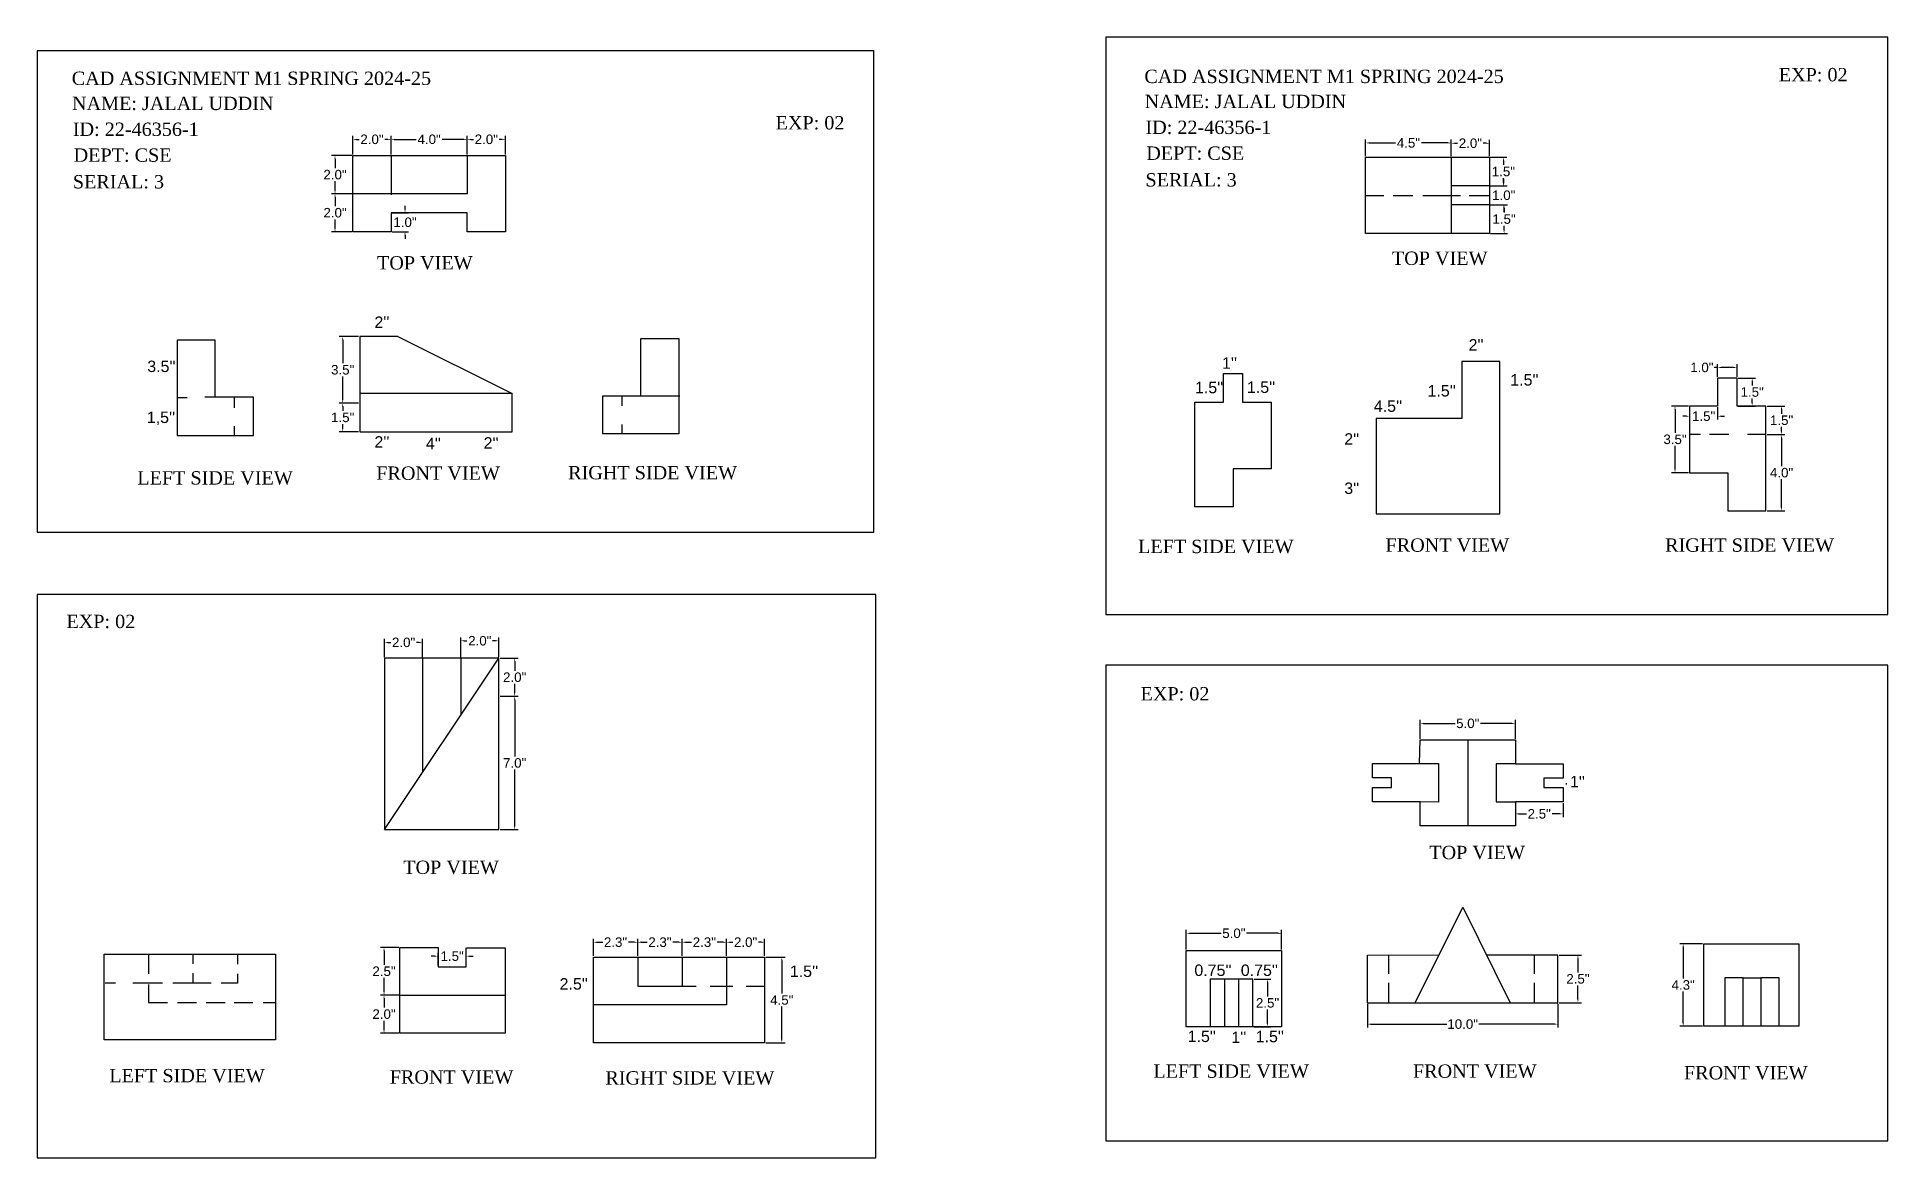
# Model space of a CAD drawing. Header units: inches. Extents: x 13.5 to 110.7, y 37.6 to 96.5.
import ezdxf

# ---------------------------------------------------------------- set-up
doc = ezdxf.new("R2010")
doc.units = ezdxf.units.IN
doc.header["$MEASUREMENT"] = 0
doc.styles.get("Standard").update_dxf_attribs({"font": 'Arial.ttf'})
doc.dimstyles.get("Standard").update_dxf_attribs({"dimtxt": 0.5, "dimasz": 0.18, "dimexe": 0.18, "dimexo": 0.0625, "dimgap": 0.09, "dimtad": 0, "dimtih": 1, "dimtoh": 1, "dimdec": 1, "dimzin": 0, "dimdsep": 46, "dimlunit": 3, "dimtxsty": 'Standard', "dimcen": 0.09, "dimadec": 0, "dimazin": 0, "dimtfac": 1, "dimtdec": 1, "dimtofl": 0, "dimtmove": 0, "dimatfit": 3, "dimfxl": 1, "dimtolj": 1, "dimtzin": 0, "dimarcsym": 0})

msp = doc.modelspace()

# ---------------------------------------------------------------- texts
at = {"attachment_point": 1}
for s, insert, char_height in [('{\\fTimes New Roman|b0|i0|c0|p0;\\C1;CAD ASSIGNMENT M1 SPRING 2024-25}', (15.345, 94.656), 0.7), ('{\\fTimes New Roman|b0|i0|c0|p0;\\C1;CAD ASSIGNMENT M1 SPRING 2024-25}', (71.633, 94.756), 0.7), ('{\\fTimes New Roman|b0|i0|c0|p0;TOP VIEW}', (31.365, 84.968), 0.7), ('{\\fTimes New Roman|b0|i0|c0|p0;TOP VIEW}', (84.623, 85.21), 0.7), ("{\\C5;2''}", (31.228, 81.801), 0.6), ("{\\C5;2''}", (88.648, 80.613), 0.6), ("{\\C5;1''}", (75.709, 79.657), 0.6), ("{\\C5;3.5''}", (19.307, 79.484), 0.6), ("{\\C5;1.5''}", (90.833, 78.774), 0.6), ("{\\C5;1.5''}", (74.288, 78.372), 0.6), ("{\\C5;1.5''}", (77.014, 78.388), 0.6), ("{\\C5;1.5''}", (86.492, 78.199), 0.6), ("{\\C5;1,5''}", (19.284, 76.808), 0.6), ("{\\C5;4.5''}", (83.675, 77.395), 0.6), ("{\\C5;2''}", (31.228, 75.515), 0.6), ("{\\C5;4''}", (33.93, 75.433), 0.6), ("{\\C5;2''}", (36.959, 75.461), 0.6), ("{\\C5;2''}", (82.123, 75.67), 0.6), ('{\\fTimes New Roman|b0|i0|c0|p0;FRONT VIEW}', (31.324, 73.926), 0.7), ('{\\fTimes New Roman|b0|i0|c0|p0;RIGHT SIDE VIEW}', (41.393, 73.952), 0.7), ('{\\fTimes New Roman|b0|i0|c0|p0;LEFT SIDE VIEW}', (18.784, 73.678), 0.7), ("{\\C5;3''}", (82.123, 73.084), 0.6), ('{\\fTimes New Roman|b0|i0|c0|p0;LEFT SIDE VIEW}', (71.301, 70.078), 0.7), ('{\\fTimes New Roman|b0|i0|c0|p0;FRONT VIEW}', (84.289, 70.15), 0.7), ('{\\fTimes New Roman|b0|i0|c0|p0;RIGHT SIDE VIEW}', (98.959, 70.15), 0.7), ("{\\C5;1''}", (93.968, 57.681), 0.6), ('{\\fTimes New Roman|b0|i0|c0|p0;TOP VIEW}', (86.584, 54.011), 0.7), ('{\\fTimes New Roman|b0|i0|c0|p0;TOP VIEW}', (32.74, 53.235), 0.7), ("{\\C5;1.5''}", (53.028, 47.726), 0.6), ("{\\C5;0.75''}", (74.256, 47.779), 0.6), ("{\\C5;0.75''}", (76.694, 47.779), 0.6), ("{\\C5;2.5''}", (40.947, 47.064), 0.6), ("{\\C5;1.5''}", (73.904, 44.31), 0.6), ("{\\C5;1''}", (76.198, 44.26), 0.6), ("{\\C5;1.5''}", (77.474, 44.298), 0.6), ('{\\fTimes New Roman|b0|i0|c0|p0;LEFT SIDE VIEW}', (17.314, 42.296), 0.7), ('{\\fTimes New Roman|b0|i0|c0|p0;FRONT VIEW}', (32.03, 42.223), 0.7), ('{\\fTimes New Roman|b0|i0|c0|p0;RIGHT SIDE VIEW}', (43.348, 42.177), 0.7), ('{\\fTimes New Roman|b0|i0|c0|p0;LEFT SIDE VIEW}', (72.104, 42.533), 0.7), ('{\\fTimes New Roman|b0|i0|c0|p0;FRONT VIEW}', (85.727, 42.533), 0.7), ('{\\fTimes New Roman|b0|i0|c0|p0;FRONT VIEW}', (99.949, 42.447), 0.7)]:
    msp.add_mtext(s, dxfattribs=dict(at, insert=insert, char_height=char_height))
at = {"char_height": 0.7, "width": 18.3287, "attachment_point": 1}
for s, insert in [('{\\fTimes New Roman|b0|i0|c0|p0;\\C1;EXP: \\C256;02}', (104.924, 94.846)), ('{\\fTimes New Roman|b0|i0|c0|p0;\\C1;NAME: \\C256;JALAL UDDIN}', (15.359, 93.338)), ('{\\fTimes New Roman|b0|i0|c0|p0;\\C1;NAME: \\C256;JALAL UDDIN}', (71.647, 93.439)), ('{\\fTimes New Roman|b0|i0|c0|p0;\\C1;EXP: \\C256;02}', (52.282, 92.32)), ('{\\fTimes New Roman|b0|i0|c0|p0;\\C1;ID: \\C256;22-46356-1}', (15.402, 91.981)), ('{\\fTimes New Roman|b0|i0|c0|p0;\\C1;ID: \\C256;22-46356-1}', (71.69, 92.082)), ('{\\fTimes New Roman|b0|i0|c0|p0;\\C1;DEPT: \\C256;CSE}', (15.444, 90.624)), ('{\\fTimes New Roman|b0|i0|c0|p0;\\C1;DEPT: \\C256;CSE}', (71.732, 90.725)), ('{\\fTimes New Roman|b0|i0|c0|p0;\\C1;SERIAL: \\C256;3}', (15.402, 89.224)), ('{\\fTimes New Roman|b0|i0|c0|p0;\\C1;SERIAL: \\C256;3}', (71.69, 89.325)), ('{\\fTimes New Roman|b0|i0|c0|p0;\\C1;EXP: \\C256;02}', (15.066, 66.142)), ('{\\fTimes New Roman|b0|i0|c0|p0;\\C1;EXP: \\C256;02}', (71.435, 62.344))]:
    msp.add_mtext(s, dxfattribs=dict(at, insert=insert))

# ---------------------------------------------------------------- blocks, each defined once
blk = doc.blocks.new('*D1')
at = {"color": 0, "lineweight": -2, "transparency": 16777216}
for p, q in [((30.1, 90.308), (30.1, 91.28)), ((30.28, 91.1), (30.427, 91.1)), ((31.92, 91.1), (31.773, 91.1)), ((32.1, 90.308), (32.1, 91.28))]:
    blk.add_line(p, q, dxfattribs=at)
at = {"color": 0, "transparency": 16777216}
for points in [[(30.28, 91.13), (30.28, 91.07), (30.1, 91.1)], [(31.92, 91.13), (31.92, 91.07), (32.1, 91.1)]]:
    blk.add_solid(points, dxfattribs=at)
at = {"layer": 'Defpoints', "color": 0, "transparency": 16777216}
for p in [(30.1, 91.1), (30.1, 90.246), (32.1, 90.246)]:
    blk.add_point(p, dxfattribs=at)
at = {"color": 0, "transparency": 16777216, "insert": (31.1, 91.1), "char_height": 0.5, "attachment_point": 5}
blk.add_mtext('\\A1;2.0"', dxfattribs=at)
blk = doc.blocks.new('*D2')
at = {"color": 0, "lineweight": -2, "transparency": 16777216}
for p, q in [((32.1, 90.308), (32.1, 91.28)), ((32.28, 91.1), (33.422, 91.1)), ((35.92, 91.1), (34.779, 91.1)), ((36.1, 90.308), (36.1, 91.28))]:
    blk.add_line(p, q, dxfattribs=at)
at = {"color": 0, "transparency": 16777216}
for points in [[(32.28, 91.13), (32.28, 91.07), (32.1, 91.1)], [(35.92, 91.13), (35.92, 91.07), (36.1, 91.1)]]:
    blk.add_solid(points, dxfattribs=at)
at = {"layer": 'Defpoints', "color": 0, "transparency": 16777216}
for p in [(36.1, 91.1), (32.1, 90.246), (36.1, 90.246)]:
    blk.add_point(p, dxfattribs=at)
at = {"color": 0, "transparency": 16777216, "insert": (34.1, 91.1), "char_height": 0.5, "attachment_point": 5}
blk.add_mtext('\\A1;4.0"', dxfattribs=at)
blk = doc.blocks.new('*D3')
at = {"color": 0, "lineweight": -2, "transparency": 16777216}
for p, q in [((36.1, 90.308), (36.1, 91.28)), ((36.28, 91.1), (36.427, 91.1)), ((37.92, 91.1), (37.773, 91.1)), ((38.1, 90.308), (38.1, 91.28))]:
    blk.add_line(p, q, dxfattribs=at)
at = {"color": 0, "transparency": 16777216}
for points in [[(36.28, 91.13), (36.28, 91.07), (36.1, 91.1)], [(37.92, 91.13), (37.92, 91.07), (38.1, 91.1)]]:
    blk.add_solid(points, dxfattribs=at)
at = {"layer": 'Defpoints', "color": 0, "transparency": 16777216}
for p in [(38.1, 91.1), (36.1, 90.246), (38.1, 90.246)]:
    blk.add_point(p, dxfattribs=at)
at = {"color": 0, "transparency": 16777216, "insert": (37.1, 91.1), "char_height": 0.5, "attachment_point": 5}
blk.add_mtext('\\A1;2.0"', dxfattribs=at)
blk = doc.blocks.new('*D4')
at = {"color": 0, "lineweight": -2, "transparency": 16777216}
for p, q in [((30.038, 90.246), (28.981, 90.246)), ((29.161, 90.066), (29.161, 89.591)), ((29.161, 88.426), (29.161, 88.901)), ((30.038, 88.246), (28.981, 88.246))]:
    blk.add_line(p, q, dxfattribs=at)
at = {"color": 0, "transparency": 16777216}
for points in [[(29.131, 90.066), (29.191, 90.066), (29.161, 90.246)], [(29.131, 88.426), (29.191, 88.426), (29.161, 88.246)]]:
    blk.add_solid(points, dxfattribs=at)
at = {"layer": 'Defpoints', "color": 0, "transparency": 16777216}
for p in [(30.1, 90.246), (29.161, 88.246), (30.1, 88.246)]:
    blk.add_point(p, dxfattribs=at)
at = {"color": 0, "transparency": 16777216, "insert": (29.161, 89.246), "char_height": 0.5, "attachment_point": 5}
blk.add_mtext('\\A1;2.0"', dxfattribs=at)
blk = doc.blocks.new('*D5')
at = {"color": 0, "lineweight": -2, "transparency": 16777216}
for p, q in [((30.038, 88.246), (28.981, 88.246)), ((29.161, 88.066), (29.161, 87.591)), ((29.161, 86.426), (29.161, 86.901)), ((30.038, 86.246), (28.981, 86.246))]:
    blk.add_line(p, q, dxfattribs=at)
at = {"color": 0, "transparency": 16777216}
for points in [[(29.131, 88.066), (29.191, 88.066), (29.161, 88.246)], [(29.131, 86.426), (29.191, 86.426), (29.161, 86.246)]]:
    blk.add_solid(points, dxfattribs=at)
at = {"layer": 'Defpoints', "color": 0, "transparency": 16777216}
for p in [(29.161, 88.246), (30.1, 88.246), (30.1, 86.246)]:
    blk.add_point(p, dxfattribs=at)
at = {"color": 0, "transparency": 16777216, "insert": (29.161, 87.246), "char_height": 0.5, "attachment_point": 5}
blk.add_mtext('\\A1;2.0"', dxfattribs=at)
blk = doc.blocks.new('*D6')
at = {"color": 0, "lineweight": -2, "transparency": 16777216}
for p, q in [((32.834, 87.426), (32.834, 87.606)), ((32.163, 87.246), (33.014, 87.246)), ((32.163, 86.246), (33.014, 86.246)), ((32.834, 86.066), (32.834, 85.886))]:
    blk.add_line(p, q, dxfattribs=at)
at = {"color": 0, "transparency": 16777216}
for points in [[(32.804, 87.426), (32.864, 87.426), (32.834, 87.246)], [(32.804, 86.066), (32.864, 86.066), (32.834, 86.246)]]:
    blk.add_solid(points, dxfattribs=at)
at = {"layer": 'Defpoints', "color": 0, "transparency": 16777216}
for p in [(32.1, 87.246), (32.834, 87.246), (32.1, 86.246)]:
    blk.add_point(p, dxfattribs=at)
at = {"color": 0, "transparency": 16777216, "insert": (32.834, 86.746), "char_height": 0.5, "attachment_point": 5}
blk.add_mtext('\\A1;1.0"', dxfattribs=at)
blk = doc.blocks.new('*D7')
at = {"color": 0, "lineweight": -2, "transparency": 16777216}
for p, q in [((30.394, 80.752), (29.383, 80.752)), ((29.563, 80.572), (29.563, 79.347)), ((29.563, 77.432), (29.563, 78.656)), ((30.394, 77.252), (29.383, 77.252))]:
    blk.add_line(p, q, dxfattribs=at)
at = {"color": 0, "transparency": 16777216}
for points in [[(29.533, 80.572), (29.593, 80.572), (29.563, 80.752)], [(29.533, 77.432), (29.593, 77.432), (29.563, 77.252)]]:
    blk.add_solid(points, dxfattribs=at)
at = {"layer": 'Defpoints', "color": 0, "transparency": 16777216}
for p in [(30.456, 80.752), (29.563, 77.252), (30.456, 77.252)]:
    blk.add_point(p, dxfattribs=at)
at = {"color": 0, "transparency": 16777216, "insert": (29.563, 79.002), "char_height": 0.5, "attachment_point": 5}
blk.add_mtext('\\A1;3.5"', dxfattribs=at)
blk = doc.blocks.new('*D8')
at = {"color": 0, "lineweight": -2, "transparency": 16777216}
for p, q in [((30.394, 77.252), (29.383, 77.252)), ((29.563, 77.072), (29.563, 76.847)), ((29.563, 75.932), (29.563, 76.156)), ((30.394, 75.752), (29.383, 75.752))]:
    blk.add_line(p, q, dxfattribs=at)
at = {"color": 0, "transparency": 16777216}
for points in [[(29.533, 77.072), (29.593, 77.072), (29.563, 77.252)], [(29.533, 75.932), (29.593, 75.932), (29.563, 75.752)]]:
    blk.add_solid(points, dxfattribs=at)
at = {"layer": 'Defpoints', "color": 0, "transparency": 16777216}
for p in [(29.563, 77.252), (30.456, 77.252), (30.456, 75.752)]:
    blk.add_point(p, dxfattribs=at)
at = {"color": 0, "transparency": 16777216, "insert": (29.563, 76.502), "char_height": 0.5, "attachment_point": 5}
blk.add_mtext('\\A1;1.5"', dxfattribs=at)
blk = doc.blocks.new('*D9')
at = {"color": 0, "lineweight": -2, "transparency": 16777216}
for p, q in [((31.759, 63.923), (31.759, 64.869)), ((31.939, 64.689), (32.086, 64.689)), ((33.579, 64.689), (33.432, 64.689)), ((33.759, 63.923), (33.759, 64.869))]:
    blk.add_line(p, q, dxfattribs=at)
at = {"color": 0, "transparency": 16777216}
for points in [[(31.939, 64.719), (31.939, 64.659), (31.759, 64.689)], [(33.579, 64.719), (33.579, 64.659), (33.759, 64.689)]]:
    blk.add_solid(points, dxfattribs=at)
at = {"layer": 'Defpoints', "color": 0, "transparency": 16777216}
for p in [(31.759, 64.689), (31.759, 63.86), (33.759, 63.86)]:
    blk.add_point(p, dxfattribs=at)
at = {"color": 0, "transparency": 16777216, "insert": (32.759, 64.689), "char_height": 0.5, "attachment_point": 5}
blk.add_mtext('\\A1;2.0"', dxfattribs=at)
blk = doc.blocks.new('*D10')
at = {"color": 0, "lineweight": -2, "transparency": 16777216}
for p, q in [((35.759, 63.923), (35.759, 64.955)), ((35.939, 64.775), (36.086, 64.775)), ((37.579, 64.775), (37.432, 64.775)), ((37.759, 63.923), (37.759, 64.955))]:
    blk.add_line(p, q, dxfattribs=at)
at = {"color": 0, "transparency": 16777216}
for points in [[(35.939, 64.805), (35.939, 64.745), (35.759, 64.775)], [(37.579, 64.805), (37.579, 64.745), (37.759, 64.775)]]:
    blk.add_solid(points, dxfattribs=at)
at = {"layer": 'Defpoints', "color": 0, "transparency": 16777216}
for p in [(37.759, 64.775), (35.759, 63.86), (37.759, 63.86)]:
    blk.add_point(p, dxfattribs=at)
at = {"color": 0, "transparency": 16777216, "insert": (36.759, 64.775), "char_height": 0.5, "attachment_point": 5}
blk.add_mtext('\\A1;2.0"', dxfattribs=at)
blk = doc.blocks.new('*D11')
at = {"color": 0, "lineweight": -2, "transparency": 16777216}
for p, q in [((37.822, 63.86), (38.769, 63.86)), ((38.589, 63.68), (38.589, 63.206)), ((38.589, 62.04), (38.589, 62.515)), ((37.822, 61.86), (38.769, 61.86))]:
    blk.add_line(p, q, dxfattribs=at)
at = {"color": 0, "transparency": 16777216}
for points in [[(38.559, 63.68), (38.619, 63.68), (38.589, 63.86)], [(38.559, 62.04), (38.619, 62.04), (38.589, 61.86)]]:
    blk.add_solid(points, dxfattribs=at)
at = {"layer": 'Defpoints', "color": 0, "transparency": 16777216}
for p in [(37.759, 63.86), (38.589, 63.86), (37.759, 61.86)]:
    blk.add_point(p, dxfattribs=at)
at = {"color": 0, "transparency": 16777216, "insert": (38.589, 62.86), "char_height": 0.5, "attachment_point": 5}
blk.add_mtext('\\A1;2.0"', dxfattribs=at)
blk = doc.blocks.new('*D12')
at = {"color": 0, "lineweight": -2, "transparency": 16777216}
for p, q in [((37.822, 61.86), (38.769, 61.86)), ((38.589, 61.68), (38.589, 58.706)), ((38.589, 55.04), (38.589, 58.015)), ((37.822, 54.86), (38.769, 54.86))]:
    blk.add_line(p, q, dxfattribs=at)
at = {"color": 0, "transparency": 16777216}
for points in [[(38.559, 61.68), (38.619, 61.68), (38.589, 61.86)], [(38.559, 55.04), (38.619, 55.04), (38.589, 54.86)]]:
    blk.add_solid(points, dxfattribs=at)
at = {"layer": 'Defpoints', "color": 0, "transparency": 16777216}
for p in [(37.759, 61.86), (37.759, 54.86), (38.589, 54.86)]:
    blk.add_point(p, dxfattribs=at)
at = {"color": 0, "transparency": 16777216, "insert": (38.589, 58.36), "char_height": 0.5, "attachment_point": 5}
blk.add_mtext('\\A1;7.0"', dxfattribs=at)
blk = doc.blocks.new('*D13')
at = {"color": 0, "lineweight": -2, "transparency": 16777216}
for p, q in [((34.388, 48.217), (34.208, 48.217)), ((34.568, 47.721), (34.568, 48.397)), ((36.045, 47.721), (36.045, 48.397)), ((36.225, 48.217), (36.405, 48.217))]:
    blk.add_line(p, q, dxfattribs=at)
at = {"color": 0, "transparency": 16777216}
for points in [[(34.388, 48.247), (34.388, 48.187), (34.568, 48.217)], [(36.225, 48.247), (36.225, 48.187), (36.045, 48.217)]]:
    blk.add_solid(points, dxfattribs=at)
at = {"layer": 'Defpoints', "color": 0, "transparency": 16777216}
for p in [(34.568, 48.217), (34.568, 47.659), (36.045, 47.659)]:
    blk.add_point(p, dxfattribs=at)
at = {"color": 0, "transparency": 16777216, "insert": (35.307, 48.217), "char_height": 0.5, "attachment_point": 5}
blk.add_mtext('\\A1;1.5"', dxfattribs=at)
blk = doc.blocks.new('*D14')
at = {"color": 0, "lineweight": -2, "transparency": 16777216}
for p, q in [((32.506, 48.673), (31.552, 48.673)), ((31.732, 48.493), (31.732, 47.768)), ((31.732, 46.353), (31.732, 47.077)), ((32.506, 46.173), (31.552, 46.173))]:
    blk.add_line(p, q, dxfattribs=at)
at = {"color": 0, "transparency": 16777216}
for points in [[(31.702, 48.493), (31.762, 48.493), (31.732, 48.673)], [(31.702, 46.353), (31.762, 46.353), (31.732, 46.173)]]:
    blk.add_solid(points, dxfattribs=at)
at = {"layer": 'Defpoints', "color": 0, "transparency": 16777216}
for p in [(32.568, 48.673), (31.732, 46.173), (32.568, 46.173)]:
    blk.add_point(p, dxfattribs=at)
at = {"color": 0, "transparency": 16777216, "insert": (31.732, 47.423), "char_height": 0.5, "attachment_point": 5}
blk.add_mtext('\\A1;2.5"', dxfattribs=at)
blk = doc.blocks.new('*D15')
at = {"color": 0, "lineweight": -2, "transparency": 16777216}
for p, q in [((32.506, 46.173), (31.552, 46.173)), ((31.732, 45.993), (31.732, 45.518)), ((31.732, 44.353), (31.732, 44.827)), ((32.506, 44.173), (31.552, 44.173))]:
    blk.add_line(p, q, dxfattribs=at)
at = {"color": 0, "transparency": 16777216}
for points in [[(31.702, 45.993), (31.762, 45.993), (31.732, 46.173)], [(31.702, 44.353), (31.762, 44.353), (31.732, 44.173)]]:
    blk.add_solid(points, dxfattribs=at)
at = {"layer": 'Defpoints', "color": 0, "transparency": 16777216}
for p in [(32.568, 46.173), (31.732, 44.173), (32.568, 44.173)]:
    blk.add_point(p, dxfattribs=at)
at = {"color": 0, "transparency": 16777216, "insert": (31.732, 45.173), "char_height": 0.5, "attachment_point": 5}
blk.add_mtext('\\A1;2.0"', dxfattribs=at)
blk = doc.blocks.new('*D16')
at = {"color": 0, "lineweight": -2, "transparency": 16777216}
for p, q in [((42.716, 48.227), (42.716, 49.13)), ((42.896, 48.95), (43.208, 48.95)), ((44.866, 48.95), (44.553, 48.95)), ((45.046, 48.227), (45.046, 49.13))]:
    blk.add_line(p, q, dxfattribs=at)
at = {"color": 0, "transparency": 16777216}
for points in [[(42.896, 48.98), (42.896, 48.92), (42.716, 48.95)], [(44.866, 48.98), (44.866, 48.92), (45.046, 48.95)]]:
    blk.add_solid(points, dxfattribs=at)
at = {"layer": 'Defpoints', "color": 0, "transparency": 16777216}
for p in [(42.716, 48.95), (42.716, 48.165), (45.046, 48.165)]:
    blk.add_point(p, dxfattribs=at)
at = {"color": 0, "transparency": 16777216, "insert": (43.881, 48.95), "char_height": 0.5, "attachment_point": 5}
blk.add_mtext('\\A1;2.3"', dxfattribs=at)
blk = doc.blocks.new('*D17')
at = {"color": 0, "lineweight": -2, "transparency": 16777216}
for p, q in [((45.046, 48.227), (45.046, 49.13)), ((45.226, 48.95), (45.538, 48.95)), ((47.196, 48.95), (46.883, 48.95)), ((47.376, 48.227), (47.376, 49.13))]:
    blk.add_line(p, q, dxfattribs=at)
at = {"color": 0, "transparency": 16777216}
for points in [[(45.226, 48.98), (45.226, 48.92), (45.046, 48.95)], [(47.196, 48.98), (47.196, 48.92), (47.376, 48.95)]]:
    blk.add_solid(points, dxfattribs=at)
at = {"layer": 'Defpoints', "color": 0, "transparency": 16777216}
for p in [(45.046, 48.95), (45.046, 48.165), (47.376, 48.165)]:
    blk.add_point(p, dxfattribs=at)
at = {"color": 0, "transparency": 16777216, "insert": (46.211, 48.95), "char_height": 0.5, "attachment_point": 5}
blk.add_mtext('\\A1;2.3"', dxfattribs=at)
blk = doc.blocks.new('*D18')
at = {"color": 0, "lineweight": -2, "transparency": 16777216}
for p, q in [((47.376, 48.227), (47.376, 49.13)), ((47.556, 48.95), (47.868, 48.95)), ((49.526, 48.95), (49.213, 48.95)), ((49.706, 48.227), (49.706, 49.13))]:
    blk.add_line(p, q, dxfattribs=at)
at = {"color": 0, "transparency": 16777216}
for points in [[(47.556, 48.98), (47.556, 48.92), (47.376, 48.95)], [(49.526, 48.98), (49.526, 48.92), (49.706, 48.95)]]:
    blk.add_solid(points, dxfattribs=at)
at = {"layer": 'Defpoints', "color": 0, "transparency": 16777216}
for p in [(49.706, 48.95), (47.376, 48.165), (49.706, 48.165)]:
    blk.add_point(p, dxfattribs=at)
at = {"color": 0, "transparency": 16777216, "insert": (48.541, 48.95), "char_height": 0.5, "attachment_point": 5}
blk.add_mtext('\\A1;2.3"', dxfattribs=at)
blk = doc.blocks.new('*D19')
at = {"color": 0, "lineweight": -2, "transparency": 16777216}
for p, q in [((49.706, 48.227), (49.706, 49.13)), ((49.886, 48.95), (50.033, 48.95)), ((51.526, 48.95), (51.378, 48.95)), ((51.706, 48.227), (51.706, 49.13))]:
    blk.add_line(p, q, dxfattribs=at)
at = {"color": 0, "transparency": 16777216}
for points in [[(49.886, 48.98), (49.886, 48.92), (49.706, 48.95)], [(51.526, 48.98), (51.526, 48.92), (51.706, 48.95)]]:
    blk.add_solid(points, dxfattribs=at)
at = {"layer": 'Defpoints', "color": 0, "transparency": 16777216}
for p in [(49.706, 48.95), (49.706, 48.165), (51.706, 48.165)]:
    blk.add_point(p, dxfattribs=at)
at = {"color": 0, "transparency": 16777216, "insert": (50.706, 48.95), "char_height": 0.5, "attachment_point": 5}
blk.add_mtext('\\A1;2.0"', dxfattribs=at)
blk = doc.blocks.new('*D20')
at = {"color": 0, "lineweight": -2, "transparency": 16777216}
for p, q in [((51.768, 48.165), (52.787, 48.165)), ((52.607, 47.985), (52.607, 46.259)), ((52.607, 43.845), (52.607, 45.57)), ((51.768, 43.665), (52.787, 43.665))]:
    blk.add_line(p, q, dxfattribs=at)
at = {"color": 0, "transparency": 16777216}
for points in [[(52.577, 47.985), (52.637, 47.985), (52.607, 48.165)], [(52.577, 43.845), (52.637, 43.845), (52.607, 43.665)]]:
    blk.add_solid(points, dxfattribs=at)
at = {"layer": 'Defpoints', "color": 0, "transparency": 16777216}
for p in [(51.706, 48.165), (51.706, 43.665), (52.607, 43.665)]:
    blk.add_point(p, dxfattribs=at)
at = {"color": 0, "transparency": 16777216, "insert": (52.607, 45.915), "char_height": 0.5, "attachment_point": 5}
blk.add_mtext('\\A1;4.5"', dxfattribs=at)
blk = doc.blocks.new('*D21')
at = {"color": 0, "lineweight": -2, "transparency": 16777216}
for p, q in [((83.241, 90.222), (83.241, 91.091)), ((83.421, 90.911), (84.812, 90.911)), ((87.561, 90.911), (86.169, 90.911)), ((87.741, 90.222), (87.741, 91.091))]:
    blk.add_line(p, q, dxfattribs=at)
at = {"color": 0, "transparency": 16777216}
for points in [[(83.421, 90.941), (83.421, 90.881), (83.241, 90.911)], [(87.561, 90.941), (87.561, 90.881), (87.741, 90.911)]]:
    blk.add_solid(points, dxfattribs=at)
at = {"layer": 'Defpoints', "color": 0, "transparency": 16777216}
for p in [(87.741, 90.911), (83.241, 90.16), (87.741, 90.16)]:
    blk.add_point(p, dxfattribs=at)
at = {"color": 0, "transparency": 16777216, "insert": (85.491, 90.911), "char_height": 0.5, "attachment_point": 5}
blk.add_mtext('\\A1;4.5"', dxfattribs=at)
blk = doc.blocks.new('*D22')
at = {"color": 0, "lineweight": -2, "transparency": 16777216}
for p, q in [((87.741, 90.222), (87.741, 91.074)), ((87.921, 90.894), (88.068, 90.894)), ((89.561, 90.894), (89.414, 90.894)), ((89.741, 90.222), (89.741, 91.074))]:
    blk.add_line(p, q, dxfattribs=at)
at = {"color": 0, "transparency": 16777216}
for points in [[(87.921, 90.924), (87.921, 90.864), (87.741, 90.894)], [(89.561, 90.924), (89.561, 90.864), (89.741, 90.894)]]:
    blk.add_solid(points, dxfattribs=at)
at = {"layer": 'Defpoints', "color": 0, "transparency": 16777216}
for p in [(87.741, 90.894), (87.741, 90.16), (89.741, 90.16)]:
    blk.add_point(p, dxfattribs=at)
at = {"color": 0, "transparency": 16777216, "insert": (88.741, 90.894), "char_height": 0.5, "attachment_point": 5}
blk.add_mtext('\\A1;2.0"', dxfattribs=at)
blk = doc.blocks.new('*D23')
at = {"color": 0, "lineweight": -2, "transparency": 16777216}
for p, q in [((89.803, 90.16), (90.655, 90.16)), ((90.475, 89.98), (90.475, 89.756)), ((89.803, 88.662), (90.655, 88.662)), ((90.475, 88.842), (90.475, 89.066))]:
    blk.add_line(p, q, dxfattribs=at)
at = {"color": 0, "transparency": 16777216}
for points in [[(90.445, 89.98), (90.505, 89.98), (90.475, 90.16)], [(90.445, 88.842), (90.505, 88.842), (90.475, 88.662)]]:
    blk.add_solid(points, dxfattribs=at)
at = {"layer": 'Defpoints', "color": 0, "transparency": 16777216}
for p in [(89.741, 90.16), (90.475, 90.16), (89.741, 88.662)]:
    blk.add_point(p, dxfattribs=at)
at = {"color": 0, "transparency": 16777216, "insert": (90.475, 89.411), "char_height": 0.5, "attachment_point": 5}
blk.add_mtext('\\A1;1.5"', dxfattribs=at)
blk = doc.blocks.new('*D24')
at = {"color": 0, "lineweight": -2, "transparency": 16777216}
for p, q in [((89.803, 88.662), (90.672, 88.662)), ((90.492, 88.842), (90.492, 89.022)), ((89.803, 87.662), (90.672, 87.662)), ((90.492, 87.482), (90.492, 87.302))]:
    blk.add_line(p, q, dxfattribs=at)
at = {"color": 0, "transparency": 16777216}
for points in [[(90.462, 88.842), (90.522, 88.842), (90.492, 88.662)], [(90.462, 87.482), (90.522, 87.482), (90.492, 87.662)]]:
    blk.add_solid(points, dxfattribs=at)
at = {"layer": 'Defpoints', "color": 0, "transparency": 16777216}
for p in [(89.741, 88.662), (90.492, 88.662), (89.741, 87.662)]:
    blk.add_point(p, dxfattribs=at)
at = {"color": 0, "transparency": 16777216, "insert": (90.492, 88.162), "char_height": 0.5, "attachment_point": 5}
blk.add_mtext('\\A1;1.0"', dxfattribs=at)
blk = doc.blocks.new('*D25')
at = {"color": 0, "lineweight": -2, "transparency": 16777216}
for p, q in [((89.803, 87.662), (90.689, 87.662)), ((90.509, 87.482), (90.509, 87.258)), ((90.509, 86.342), (90.509, 86.567)), ((89.803, 86.162), (90.689, 86.162))]:
    blk.add_line(p, q, dxfattribs=at)
at = {"color": 0, "transparency": 16777216}
for points in [[(90.479, 87.482), (90.539, 87.482), (90.509, 87.662)], [(90.479, 86.342), (90.539, 86.342), (90.509, 86.162)]]:
    blk.add_solid(points, dxfattribs=at)
at = {"layer": 'Defpoints', "color": 0, "transparency": 16777216}
for p in [(89.741, 87.662), (90.509, 87.662), (89.741, 86.162)]:
    blk.add_point(p, dxfattribs=at)
at = {"color": 0, "transparency": 16777216, "insert": (90.509, 86.912), "char_height": 0.5, "attachment_point": 5}
blk.add_mtext('\\A1;1.5"', dxfattribs=at)
blk = doc.blocks.new('*D26')
at = {"color": 0, "lineweight": -2, "transparency": 16777216}
for p, q in [((101.714, 79.124), (101.534, 79.124)), ((101.714, 78.627), (101.714, 79.304)), ((102.556, 79.124), (101.894, 79.124)), ((102.736, 78.627), (102.736, 79.304))]:
    blk.add_line(p, q, dxfattribs=at)
at = {"color": 0, "transparency": 16777216}
for points in [[(101.894, 79.154), (101.894, 79.094), (101.714, 79.124)], [(102.556, 79.154), (102.556, 79.094), (102.736, 79.124)]]:
    blk.add_solid(points, dxfattribs=at)
at = {"layer": 'Defpoints', "color": 0, "transparency": 16777216}
for p in [(101.714, 79.124), (101.714, 78.565), (102.736, 78.565)]:
    blk.add_point(p, dxfattribs=at)
at = {"color": 0, "transparency": 16777216, "insert": (100.889, 79.124), "char_height": 0.5, "attachment_point": 5}
blk.add_mtext('\\A1;1.0"', dxfattribs=at)
blk = doc.blocks.new('*D27')
at = {"color": 0, "lineweight": -2, "transparency": 16777216}
for p, q in [((102.799, 78.565), (103.709, 78.565)), ((103.529, 78.385), (103.529, 78.177)), ((102.799, 77.099), (103.709, 77.099)), ((103.529, 77.279), (103.529, 77.487))]:
    blk.add_line(p, q, dxfattribs=at)
at = {"color": 0, "transparency": 16777216}
for points in [[(103.499, 78.385), (103.559, 78.385), (103.529, 78.565)], [(103.499, 77.279), (103.559, 77.279), (103.529, 77.099)]]:
    blk.add_solid(points, dxfattribs=at)
at = {"layer": 'Defpoints', "color": 0, "transparency": 16777216}
for p in [(102.736, 78.565), (103.529, 78.565), (102.736, 77.099)]:
    blk.add_point(p, dxfattribs=at)
at = {"color": 0, "transparency": 16777216, "insert": (103.529, 77.832), "char_height": 0.5, "attachment_point": 5}
blk.add_mtext('\\A1;1.5"', dxfattribs=at)
blk = doc.blocks.new('*D28')
at = {"color": 0, "lineweight": -2, "transparency": 16777216}
for p, q in [((100.248, 77.036), (100.248, 76.385)), ((101.714, 77.036), (101.714, 76.385)), ((100.068, 76.565), (99.888, 76.565)), ((101.894, 76.565), (102.074, 76.565))]:
    blk.add_line(p, q, dxfattribs=at)
at = {"color": 0, "transparency": 16777216}
for points in [[(100.068, 76.595), (100.068, 76.535), (100.248, 76.565)], [(101.894, 76.595), (101.894, 76.535), (101.714, 76.565)]]:
    blk.add_solid(points, dxfattribs=at)
at = {"layer": 'Defpoints', "color": 0, "transparency": 16777216}
for p in [(100.248, 77.099), (101.714, 77.099), (100.248, 76.565)]:
    blk.add_point(p, dxfattribs=at)
at = {"color": 0, "transparency": 16777216, "insert": (100.981, 76.565), "char_height": 0.5, "attachment_point": 5}
blk.add_mtext('\\A1;1.5"', dxfattribs=at)
blk = doc.blocks.new('*D29')
at = {"color": 0, "lineweight": -2, "transparency": 16777216}
for p, q in [((100.185, 77.099), (99.299, 77.099)), ((99.479, 76.919), (99.479, 75.694)), ((99.479, 73.779), (99.479, 75.003)), ((100.185, 73.599), (99.299, 73.599))]:
    blk.add_line(p, q, dxfattribs=at)
at = {"color": 0, "transparency": 16777216}
for points in [[(99.449, 76.919), (99.509, 76.919), (99.479, 77.099)], [(99.449, 73.779), (99.509, 73.779), (99.479, 73.599)]]:
    blk.add_solid(points, dxfattribs=at)
at = {"layer": 'Defpoints', "color": 0, "transparency": 16777216}
for p in [(100.248, 77.099), (99.479, 73.599), (100.248, 73.599)]:
    blk.add_point(p, dxfattribs=at)
at = {"color": 0, "transparency": 16777216, "insert": (99.479, 75.349), "char_height": 0.5, "attachment_point": 5}
blk.add_mtext('\\A1;3.5"', dxfattribs=at)
blk = doc.blocks.new('*D30')
at = {"color": 0, "lineweight": -2, "transparency": 16777216}
for p, q in [((104.31, 77.099), (105.251, 77.099)), ((105.071, 76.919), (105.071, 76.694)), ((105.071, 75.779), (105.071, 76.004)), ((104.31, 75.599), (105.251, 75.599))]:
    blk.add_line(p, q, dxfattribs=at)
at = {"color": 0, "transparency": 16777216}
for points in [[(105.041, 76.919), (105.101, 76.919), (105.071, 77.099)], [(105.041, 75.779), (105.101, 75.779), (105.071, 75.599)]]:
    blk.add_solid(points, dxfattribs=at)
at = {"layer": 'Defpoints', "color": 0, "transparency": 16777216}
for p in [(104.248, 77.099), (105.071, 77.099), (104.248, 75.599)]:
    blk.add_point(p, dxfattribs=at)
at = {"color": 0, "transparency": 16777216, "insert": (105.071, 76.349), "char_height": 0.5, "attachment_point": 5}
blk.add_mtext('\\A1;1.5"', dxfattribs=at)
blk = doc.blocks.new('*D31')
at = {"color": 0, "lineweight": -2, "transparency": 16777216}
for p, q in [((104.31, 75.599), (105.251, 75.599)), ((105.071, 75.419), (105.071, 73.944)), ((105.071, 71.779), (105.071, 73.254)), ((104.31, 71.599), (105.251, 71.599))]:
    blk.add_line(p, q, dxfattribs=at)
at = {"color": 0, "transparency": 16777216}
for points in [[(105.041, 75.419), (105.101, 75.419), (105.071, 75.599)], [(105.041, 71.779), (105.101, 71.779), (105.071, 71.599)]]:
    blk.add_solid(points, dxfattribs=at)
at = {"layer": 'Defpoints', "color": 0, "transparency": 16777216}
for p in [(104.248, 75.599), (104.248, 71.599), (105.071, 71.599)]:
    blk.add_point(p, dxfattribs=at)
at = {"color": 0, "transparency": 16777216, "insert": (105.071, 73.599), "char_height": 0.5, "attachment_point": 5}
blk.add_mtext('\\A1;4.0"', dxfattribs=at)
blk = doc.blocks.new('*D32')
at = {"color": 0, "lineweight": -2, "transparency": 16777216}
for p, q in [((86.103, 59.631), (86.103, 60.619)), ((86.283, 60.439), (87.934, 60.439)), ((90.923, 60.439), (89.271, 60.439)), ((91.103, 59.631), (91.103, 60.619))]:
    blk.add_line(p, q, dxfattribs=at)
at = {"color": 0, "transparency": 16777216}
for points in [[(86.283, 60.469), (86.283, 60.409), (86.103, 60.439)], [(90.923, 60.469), (90.923, 60.409), (91.103, 60.439)]]:
    blk.add_solid(points, dxfattribs=at)
at = {"layer": 'Defpoints', "color": 0, "transparency": 16777216}
for p in [(91.103, 60.439), (86.103, 59.568), (91.103, 59.568)]:
    blk.add_point(p, dxfattribs=at)
at = {"color": 0, "transparency": 16777216, "insert": (88.603, 60.439), "char_height": 0.5, "attachment_point": 5}
blk.add_mtext('\\A1;5.0"', dxfattribs=at)
blk = doc.blocks.new('*D33')
at = {"color": 0, "lineweight": -2, "transparency": 16777216}
for p, q in [((91.103, 56.256), (91.103, 55.508)), ((91.283, 55.688), (91.68, 55.688)), ((93.423, 55.688), (93.026, 55.688)), ((93.603, 56.256), (93.603, 55.508))]:
    blk.add_line(p, q, dxfattribs=at)
at = {"color": 0, "transparency": 16777216}
for points in [[(91.283, 55.718), (91.283, 55.658), (91.103, 55.688)], [(93.423, 55.718), (93.423, 55.658), (93.603, 55.688)]]:
    blk.add_solid(points, dxfattribs=at)
at = {"layer": 'Defpoints', "color": 0, "transparency": 16777216}
for p in [(91.103, 56.318), (93.603, 56.318), (93.603, 55.688)]:
    blk.add_point(p, dxfattribs=at)
at = {"color": 0, "transparency": 16777216, "insert": (92.353, 55.688), "char_height": 0.5, "attachment_point": 5}
blk.add_mtext('\\A1;2.5"', dxfattribs=at)
blk = doc.blocks.new('*D34')
at = {"color": 0, "lineweight": -2, "transparency": 16777216}
for p, q in [((73.83, 48.574), (73.83, 49.597)), ((78.83, 48.574), (78.83, 49.597)), ((74.01, 49.417), (75.662, 49.417)), ((78.65, 49.417), (76.999, 49.417))]:
    blk.add_line(p, q, dxfattribs=at)
at = {"color": 0, "transparency": 16777216}
for points in [[(74.01, 49.447), (74.01, 49.387), (73.83, 49.417)], [(78.65, 49.447), (78.65, 49.387), (78.83, 49.417)]]:
    blk.add_solid(points, dxfattribs=at)
at = {"layer": 'Defpoints', "color": 0, "transparency": 16777216}
for p in [(78.83, 49.417), (73.83, 48.511), (78.83, 48.511)]:
    blk.add_point(p, dxfattribs=at)
at = {"color": 0, "transparency": 16777216, "insert": (76.33, 49.417), "char_height": 0.5, "attachment_point": 5}
blk.add_mtext('\\A1;5.0"', dxfattribs=at)
blk = doc.blocks.new('*D35')
at = {"color": 0, "lineweight": -2, "transparency": 16777216}
for p, q in [((77.393, 47.011), (78.277, 47.011)), ((78.097, 46.831), (78.097, 46.106)), ((78.097, 44.691), (78.097, 45.416)), ((77.393, 44.511), (78.277, 44.511))]:
    blk.add_line(p, q, dxfattribs=at)
at = {"color": 0, "transparency": 16777216}
for points in [[(78.067, 46.831), (78.127, 46.831), (78.097, 47.011)], [(78.067, 44.691), (78.127, 44.691), (78.097, 44.511)]]:
    blk.add_solid(points, dxfattribs=at)
at = {"layer": 'Defpoints', "color": 0, "transparency": 16777216}
for p in [(77.33, 47.011), (77.33, 44.511), (78.097, 44.511)]:
    blk.add_point(p, dxfattribs=at)
at = {"color": 0, "transparency": 16777216, "insert": (78.097, 45.761), "char_height": 0.5, "attachment_point": 5}
blk.add_mtext('\\A1;2.5"', dxfattribs=at)
blk = doc.blocks.new('*D36')
at = {"color": 0, "lineweight": -2, "transparency": 16777216}
for p, q in [((93.399, 48.274), (94.565, 48.274)), ((94.385, 48.094), (94.385, 47.369)), ((94.385, 45.954), (94.385, 46.679)), ((93.399, 45.774), (94.565, 45.774))]:
    blk.add_line(p, q, dxfattribs=at)
at = {"color": 0, "transparency": 16777216}
for points in [[(94.355, 48.094), (94.415, 48.094), (94.385, 48.274)], [(94.355, 45.954), (94.415, 45.954), (94.385, 45.774)]]:
    blk.add_solid(points, dxfattribs=at)
at = {"layer": 'Defpoints', "color": 0, "transparency": 16777216}
for p in [(93.336, 48.274), (93.336, 45.774), (94.385, 45.774)]:
    blk.add_point(p, dxfattribs=at)
at = {"color": 0, "transparency": 16777216, "insert": (94.385, 47.024), "char_height": 0.5, "attachment_point": 5}
blk.add_mtext('\\A1;2.5"', dxfattribs=at)
blk = doc.blocks.new('*D37')
at = {"color": 0, "lineweight": -2, "transparency": 16777216}
for p, q in [((83.336, 45.712), (83.336, 44.469)), ((93.336, 45.712), (93.336, 44.469)), ((83.516, 44.649), (87.497, 44.649)), ((93.156, 44.649), (89.176, 44.649))]:
    blk.add_line(p, q, dxfattribs=at)
at = {"color": 0, "transparency": 16777216}
for points in [[(83.516, 44.679), (83.516, 44.619), (83.336, 44.649)], [(93.156, 44.679), (93.156, 44.619), (93.336, 44.649)]]:
    blk.add_solid(points, dxfattribs=at)
at = {"layer": 'Defpoints', "color": 0, "transparency": 16777216}
for p in [(83.336, 45.774), (93.336, 45.774), (83.336, 44.649)]:
    blk.add_point(p, dxfattribs=at)
at = {"color": 0, "transparency": 16777216, "insert": (88.336, 44.649), "char_height": 0.5, "attachment_point": 5}
blk.add_mtext('\\A1;10.0"', dxfattribs=at)
blk = doc.blocks.new('*D38')
at = {"color": 0, "lineweight": -2, "transparency": 16777216}
for p, q in [((100.922, 48.869), (99.727, 48.869)), ((99.907, 48.689), (99.907, 47.049)), ((99.907, 44.719), (99.907, 46.358)), ((100.922, 44.539), (99.727, 44.539))]:
    blk.add_line(p, q, dxfattribs=at)
at = {"color": 0, "transparency": 16777216}
for points in [[(99.877, 48.689), (99.937, 48.689), (99.907, 48.869)], [(99.877, 44.719), (99.937, 44.719), (99.907, 44.539)]]:
    blk.add_solid(points, dxfattribs=at)
at = {"layer": 'Defpoints', "color": 0, "transparency": 16777216}
for p in [(100.985, 48.869), (99.907, 44.539), (100.985, 44.539)]:
    blk.add_point(p, dxfattribs=at)
at = {"color": 0, "transparency": 16777216, "insert": (99.907, 46.704), "char_height": 0.5, "attachment_point": 5}
blk.add_mtext('\\A1;4.3"', dxfattribs=at)

# ---------------------------------------------------------------- dimensions: what is measured, and where the dimension line sits
for base, p1, p2, picture, middle in [((30.1, 91.1), (32.1, 90.246), (30.1, 90.246), '*D1', (31.1, 91.1)), ((36.1, 91.1), (32.1, 90.246), (36.1, 90.246), '*D2', (34.1, 91.1)), ((38.1, 91.1), (36.1, 90.246), (38.1, 90.246), '*D3', (37.1, 91.1)), ((87.741, 90.911), (83.241, 90.16), (87.741, 90.16), '*D21', (85.491, 90.911)), ((87.741, 90.894), (89.741, 90.16), (87.741, 90.16), '*D22', (88.741, 90.894)), ((101.714, 79.124), (102.736, 78.565), (101.714, 78.565), '*D26', (100.889, 79.124)), ((100.248, 76.565), (101.714, 77.099), (100.248, 77.099), '*D28', (100.981, 76.565)), ((37.759, 64.775), (35.759, 63.86), (37.759, 63.86), '*D10', (36.759, 64.775)), ((31.759, 64.689), (33.759, 63.86), (31.759, 63.86), '*D9', (32.759, 64.689)), ((91.103, 60.439), (86.103, 59.568), (91.103, 59.568), '*D32', (88.603, 60.439)), ((93.603, 55.688), (91.103, 56.318), (93.603, 56.318), '*D33', (92.353, 55.688)), ((78.83, 49.417), (73.83, 48.511), (78.83, 48.511), '*D34', (76.33, 49.417)), ((42.716, 48.95), (45.046, 48.165), (42.716, 48.165), '*D16', (43.881, 48.95)), ((45.046, 48.95), (47.376, 48.165), (45.046, 48.165), '*D17', (46.211, 48.95)), ((49.706, 48.95), (47.376, 48.165), (49.706, 48.165), '*D18', (48.541, 48.95)), ((49.706, 48.95), (51.706, 48.165), (49.706, 48.165), '*D19', (50.706, 48.95)), ((34.568, 48.217), (36.045, 47.659), (34.568, 47.659), '*D13', (35.307, 48.217)), ((83.336, 44.649), (93.336, 45.774), (83.336, 45.774), '*D37', (88.336, 44.649))]:
    dim = msp.add_linear_dim(base=base, p1=p1, p2=p2, dimstyle='Standard')
    dim.commit()
    dim.dimension.update_dxf_attribs({"geometry": picture, "text_midpoint": middle})
for base, p1, p2, picture, middle in [((29.161, 88.246), (30.1, 90.246), (30.1, 88.246), '*D4', (29.161, 89.246)), ((90.475, 90.16), (89.741, 88.662), (89.741, 90.16), '*D23', (90.475, 89.411)), ((90.492, 88.662), (89.741, 87.662), (89.741, 88.662), '*D24', (90.492, 88.162)), ((29.161, 88.246), (30.1, 86.246), (30.1, 88.246), '*D5', (29.161, 87.246)), ((32.834, 87.246), (32.1, 86.246), (32.1, 87.246), '*D6', (32.834, 86.746)), ((90.509, 87.662), (89.741, 86.162), (89.741, 87.662), '*D25', (90.509, 86.912)), ((29.563, 77.252), (30.456, 80.752), (30.456, 77.252), '*D7', (29.563, 79.002)), ((103.529, 78.565), (102.736, 77.099), (102.736, 78.565), '*D27', (103.529, 77.832)), ((29.563, 77.252), (30.456, 75.752), (30.456, 77.252), '*D8', (29.563, 76.502)), ((99.479, 73.599), (100.248, 77.099), (100.248, 73.599), '*D29', (99.479, 75.349)), ((105.071, 77.099), (104.248, 75.599), (104.248, 77.099), '*D30', (105.071, 76.349)), ((105.071, 71.599), (104.248, 75.599), (104.248, 71.599), '*D31', (105.071, 73.599)), ((38.589, 63.86), (37.759, 61.86), (37.759, 63.86), '*D11', (38.589, 62.86)), ((38.589, 54.86), (37.759, 61.86), (37.759, 54.86), '*D12', (38.589, 58.36)), ((31.732, 46.173), (32.568, 48.673), (32.568, 46.173), '*D14', (31.732, 47.423)), ((99.907, 44.539), (100.985, 48.869), (100.985, 44.539), '*D38', (99.907, 46.704)), ((52.607, 43.665), (51.706, 48.165), (51.706, 43.665), '*D20', (52.607, 45.915)), ((94.385, 45.774), (93.336, 48.274), (93.336, 45.774), '*D36', (94.385, 47.024)), ((78.097, 44.511), (77.33, 47.011), (77.33, 44.511), '*D35', (78.097, 45.761)), ((31.732, 44.173), (32.568, 46.173), (32.568, 44.173), '*D15', (31.732, 45.173))]:
    dim = msp.add_linear_dim(base=base, p1=p1, p2=p2, angle=90, dimstyle='Standard')
    dim.commit()
    dim.dimension.update_dxf_attribs({"geometry": picture, "text_midpoint": middle})

# ---------------------------------------------------------------- linework, layer by layer
for p, q in [((30.1, 90.246), (32.1, 90.246)), ((30.1, 88.246), (30.1, 90.246)), ((32.1, 90.246), (36.1, 90.246)), ((32.1, 90.246), (32.1, 88.196)), ((36.1, 90.246), (38.1, 90.246)), ((36.1, 90.246), (36.1, 88.246)), ((38.1, 90.246), (38.1, 86.246)), ((83.241, 90.16), (87.741, 90.16)), ((83.241, 86.162), (83.241, 90.16)), ((87.741, 90.16), (89.741, 90.16)), ((87.741, 90.16), (87.741, 86.158)), ((89.741, 90.16), (89.741, 88.662)), ((89.741, 88.662), (87.734, 88.662)), ((89.741, 88.662), (89.741, 87.662)), ((36.1, 88.246), (30.1, 88.246)), ((30.1, 86.246), (30.1, 88.246)), ((83.241, 88.161), (84.194, 88.161)), ((84.694, 88.161), (85.716, 88.161)), ((86.241, 88.161), (87.237, 88.161)), ((87.237, 88.161), (88.223, 88.161)), ((89.741, 87.662), (87.734, 87.662)), ((88.684, 88.161), (89.741, 88.161)), ((89.741, 87.662), (89.741, 86.162)), ((36.1, 87.246), (32.1, 87.246)), ((32.1, 87.246), (32.1, 86.246)), ((36.1, 86.246), (36.1, 87.246)), ((32.1, 86.246), (30.1, 86.246)), ((38.1, 86.246), (36.1, 86.246)), ((89.741, 86.162), (83.241, 86.162)), ((32.456, 80.752), (30.456, 80.752)), ((30.456, 80.752), (30.456, 77.252)), ((32.456, 80.752), (38.456, 77.752)), ((45.21, 77.643), (45.21, 80.643)), ((45.21, 80.643), (47.21, 80.643)), ((47.21, 80.643), (47.21, 75.643)), ((20.875, 80.557), (20.875, 77.057)), ((22.875, 80.557), (20.875, 80.557)), ((22.875, 77.557), (22.875, 80.557)), ((75.788, 77.303), (75.788, 78.803)), ((75.788, 78.803), (76.788, 78.803)), ((76.788, 78.803), (76.788, 77.303)), ((90.288, 79.438), (88.288, 79.438)), ((88.288, 79.438), (88.288, 77.904)), ((90.288, 71.438), (90.288, 79.438)), ((32.456, 77.752), (30.456, 77.752)), ((36.456, 77.752), (32.456, 77.752)), ((38.456, 77.752), (36.456, 77.752)), ((38.456, 75.752), (38.456, 77.752)), ((88.288, 77.904), (88.288, 76.438)), ((102.736, 78.565), (101.714, 78.565)), ((101.714, 78.565), (101.714, 77.099)), ((102.736, 77.099), (102.736, 78.565)), ((20.875, 77.544), (21.394, 77.544)), ((20.875, 77.057), (20.875, 75.557)), ((22.875, 77.557), (22.337, 77.557)), ((24.875, 77.557), (22.875, 77.557)), ((23.875, 77.557), (23.875, 77.013)), ((24.875, 75.557), (24.875, 77.557)), ((30.456, 77.252), (30.456, 75.752)), ((43.21, 75.643), (43.21, 77.643)), ((43.21, 77.643), (45.21, 77.643)), ((44.21, 77.643), (44.21, 77.104)), ((45.21, 77.643), (47.254, 77.643)), ((74.288, 77.303), (75.788, 77.303)), ((74.288, 71.803), (74.288, 77.303)), ((76.788, 77.303), (78.288, 77.303)), ((78.288, 77.303), (78.288, 75.803)), ((100.248, 77.099), (100.248, 73.599)), ((101.714, 77.099), (100.248, 77.099)), ((104.248, 77.099), (102.736, 77.099)), ((104.248, 75.599), (104.248, 77.099)), ((23.875, 76.038), (23.875, 75.551)), ((44.21, 76.13), (44.21, 75.643)), ((78.288, 75.803), (78.288, 73.803)), ((83.788, 76.438), (83.788, 74.438)), ((88.288, 76.438), (83.788, 76.438)), ((20.875, 75.557), (24.875, 75.557)), ((30.456, 75.752), (32.456, 75.752)), ((32.456, 75.752), (36.456, 75.752)), ((36.456, 75.752), (38.456, 75.752)), ((47.21, 75.643), (43.21, 75.643)), ((100.812, 75.599), (100.268, 75.599)), ((102.302, 75.599), (101.285, 75.599)), ((104.248, 75.599), (103.283, 75.599)), ((104.248, 71.599), (104.248, 75.599)), ((83.788, 74.438), (83.788, 71.438)), ((78.288, 73.803), (76.288, 73.803)), ((76.288, 73.803), (76.288, 71.803)), ((100.248, 73.599), (102.248, 73.599)), ((102.248, 73.599), (102.248, 71.599)), ((76.288, 71.803), (74.288, 71.803)), ((83.788, 71.438), (90.288, 71.438)), ((102.248, 71.599), (104.248, 71.599)), ((33.759, 63.86), (31.759, 63.86)), ((31.759, 63.86), (31.759, 54.86)), ((31.759, 54.86), (37.759, 63.86)), ((35.759, 63.86), (33.759, 63.86)), ((33.759, 63.86), (33.759, 57.886)), ((37.759, 63.86), (35.759, 63.86)), ((35.759, 63.86), (35.759, 60.859)), ((37.759, 61.86), (37.759, 63.86)), ((37.759, 54.86), (37.759, 61.86)), ((86.073, 58.331), (86.103, 59.568)), ((86.103, 59.568), (91.103, 59.568)), ((88.603, 59.568), (88.603, 55.068)), ((91.103, 59.568), (91.103, 58.318)), ((83.603, 57.581), (83.603, 58.331)), ((83.603, 58.331), (86.073, 58.331)), ((86.073, 58.331), (87.073, 58.331)), ((87.073, 58.331), (87.073, 56.308)), ((91.103, 58.318), (90.1, 58.318)), ((90.1, 58.318), (90.1, 56.318)), ((91.103, 58.318), (93.603, 58.318)), ((93.603, 58.318), (93.603, 57.568)), ((84.603, 57.581), (83.603, 57.581)), ((84.603, 57.068), (84.603, 57.581)), ((93.603, 57.568), (92.603, 57.568)), ((92.603, 57.568), (92.603, 57.068)), ((83.603, 56.318), (83.603, 57.068)), ((83.603, 57.068), (84.603, 57.068)), ((92.603, 57.068), (93.603, 57.068)), ((93.603, 57.068), (93.603, 56.318)), ((93.793, 57.226), (93.793, 57.299)), ((86.103, 56.318), (83.603, 56.318)), ((86.103, 55.068), (86.103, 56.318)), ((87.073, 56.308), (86.103, 56.318)), ((90.1, 56.318), (91.1, 56.318)), ((93.603, 56.318), (91.103, 56.318)), ((91.103, 56.318), (91.103, 55.068)), ((31.759, 54.86), (37.759, 54.86)), ((91.103, 55.068), (86.103, 55.068)), ((85.836, 45.774), (88.336, 50.786)), ((88.336, 50.786), (90.836, 45.774)), ((32.568, 46.173), (32.568, 48.673)), ((32.568, 48.673), (34.568, 48.673)), ((34.568, 48.673), (34.568, 47.659)), ((36.045, 47.659), (36.045, 48.662)), ((36.076, 48.662), (38.087, 48.662)), ((38.087, 48.662), (38.087, 44.173)), ((100.985, 48.869), (105.985, 48.869)), ((100.985, 44.539), (100.985, 48.869)), ((105.985, 48.869), (105.985, 44.539)), ((17.045, 48.323), (19.375, 48.323)), ((17.045, 45.823), (17.045, 48.323)), ((19.375, 48.323), (21.705, 48.323)), ((19.375, 48.323), (19.375, 47.285)), ((21.705, 48.323), (24.035, 48.323)), ((21.705, 48.323), (21.705, 47.814)), ((24.035, 48.323), (26.035, 48.323)), ((24.035, 48.323), (24.035, 47.798)), ((26.035, 48.323), (26.035, 43.823)), ((34.568, 47.659), (36.045, 47.659)), ((42.716, 48.165), (45.046, 48.165)), ((42.716, 45.665), (42.716, 48.165)), ((45.046, 48.165), (47.376, 48.165)), ((45.046, 48.165), (45.046, 46.638)), ((47.376, 48.165), (49.706, 48.165)), ((47.376, 48.165), (47.376, 46.638)), ((49.706, 48.165), (51.706, 48.165)), ((49.706, 48.165), (49.706, 45.665)), ((51.706, 48.165), (51.706, 43.665)), ((73.83, 48.511), (78.83, 48.511)), ((73.83, 44.511), (73.83, 48.511)), ((78.83, 48.511), (78.83, 44.511)), ((83.336, 48.274), (87.086, 48.28)), ((83.336, 45.774), (83.336, 48.274)), ((84.441, 48.277), (84.441, 47.288)), ((93.336, 48.274), (89.586, 48.274)), ((92.086, 48.277), (92.086, 47.288)), ((93.336, 45.774), (93.336, 48.274)), ((17.645, 46.797), (17.105, 46.797)), ((19.057, 46.797), (18.55, 46.797)), ((20.105, 46.797), (19.057, 46.797)), ((19.375, 46.738), (19.375, 45.787)), ((21.185, 46.797), (20.645, 46.797)), ((21.705, 46.797), (21.185, 46.797)), ((21.705, 47.324), (21.705, 46.797)), ((22.658, 46.797), (21.705, 46.797)), ((24.035, 46.797), (23.183, 46.797)), ((24.035, 47.291), (24.035, 46.797)), ((45.046, 46.638), (47.376, 46.638)), ((47.376, 46.638), (48.114, 46.638)), ((48.854, 46.638), (50.029, 46.638)), ((50.73, 46.638), (51.706, 46.638)), ((75.83, 47.011), (75.08, 47.011)), ((75.08, 47.011), (75.08, 44.512)), ((76.58, 47.011), (75.83, 47.011)), ((75.83, 47.011), (75.83, 44.512)), ((77.33, 47.011), (76.58, 47.011)), ((76.58, 47.011), (76.58, 44.512)), ((77.33, 44.511), (77.33, 47.011)), ((84.441, 46.817), (84.441, 45.774)), ((92.086, 46.817), (92.086, 45.774)), ((103.056, 47.088), (102.093, 47.088)), ((102.093, 47.088), (102.093, 44.539)), ((103.056, 44.539), (103.056, 47.088)), ((103.056, 47.088), (103.985, 47.088)), ((104.947, 47.088), (103.985, 47.088)), ((103.985, 47.088), (103.985, 44.539)), ((104.947, 44.539), (104.947, 47.088)), ((17.045, 43.823), (17.045, 45.823)), ((19.375, 45.787), (20.375, 45.787)), ((20.89, 45.787), (21.89, 45.787)), ((22.39, 45.787), (23.39, 45.787)), ((23.871, 45.787), (24.85, 45.787)), ((25.383, 45.787), (26.03, 45.787)), ((32.568, 44.173), (32.568, 46.173)), ((32.568, 46.173), (38.083, 46.173)), ((42.716, 43.665), (42.716, 45.665)), ((49.706, 45.665), (42.716, 45.665)), ((83.336, 45.774), (93.336, 45.774)), ((26.035, 43.823), (17.045, 43.823)), ((38.087, 44.173), (32.568, 44.173)), ((74.83, 44.511), (73.83, 44.511)), ((76.33, 44.511), (74.83, 44.511)), ((77.33, 44.511), (76.33, 44.511)), ((78.83, 44.511), (77.33, 44.511)), ((101.985, 44.539), (100.985, 44.539)), ((103.485, 44.539), (101.985, 44.539)), ((104.485, 44.539), (103.485, 44.539)), ((105.985, 44.539), (104.485, 44.539)), ((51.706, 43.665), (42.716, 43.665))]:
    msp.add_line(p, q)
for points in [[(69.604, 66.16), (110.655, 66.16), (110.655, 96.473), (69.604, 96.473)], [(13.522, 70.473), (57.44, 70.473), (57.44, 95.752), (13.522, 95.752)], [(13.522, 37.622), (57.542, 37.622), (57.542, 67.198), (13.522, 67.198)], [(69.604, 38.529), (110.655, 38.529), (110.655, 63.499), (69.604, 63.499)]]:
    msp.add_lwpolyline(points, close=True)

msp.set_redraw_order([(e.dxf.handle, doc.entitydb.next_handle()) for e in msp.query("TEXT MTEXT ATTDEF DIMENSION ARC_DIMENSION")])  # texts and dimensions are drawn at this point

doc.saveas('drawing.dxf')
